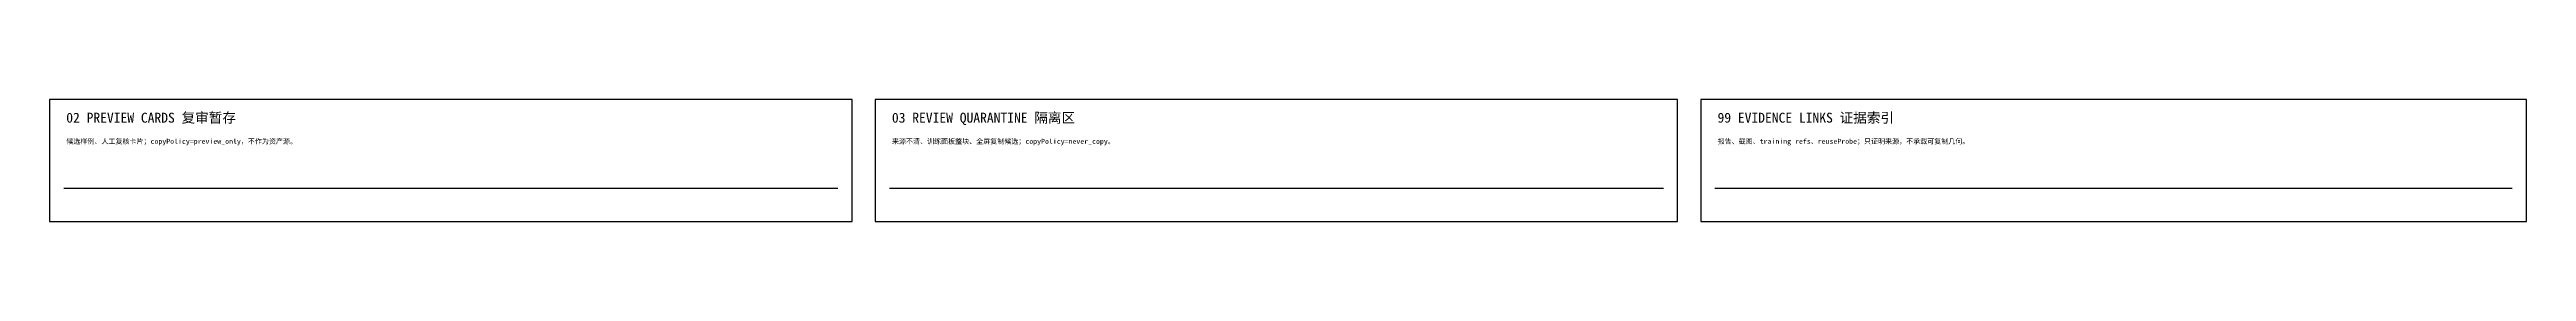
# Model space of a CAD drawing. Header units: millimetres. Extents: x 6750 to 45255, y -6250 to 13281.
# Drawn here: x 6750 to 45255, y -6250 to -4350 of the extents above; entities that cross this region are included whole.
import ezdxf

# ---------------------------------------------------------------- set-up
doc = ezdxf.new("R2010")
doc.units = ezdxf.units.MM
for name, color, linetype in [('ASSET_02_PREVIEW_CARDS', 7, 'Continuous'), ('ASSET_03_REVIEW_QUARANTINE', 1, 'Continuous'), ('ASSET_99_EVIDENCE_LINKS', 3, 'Continuous'), ('ASSET_EVIDENCE', 3, 'Continuous'), ('ASSET_LABEL', 7, 'Continuous'), ('ASSET_PREVIEW_CARD', 8, 'Continuous'), ('ASSET_QUARANTINE', 1, 'Continuous'), ('ASSET_SLOT_GRID', 8, 'Continuous')]:
    doc.layers.add(name, color=color, linetype=linetype)
doc.styles.add('CODEX_CN_TEXT', font='SimSun.ttf')

msp = doc.modelspace()

# ---------------------------------------------------------------- texts
at = {"layer": 'ASSET_LABEL', "color": 8, "style": 'CODEX_CN_TEXT'}
msp.add_text('02 PREVIEW CARDS 复审暂存', height=155, dxfattribs=at).set_placement((7010, -4710))
at = {"layer": 'ASSET_LABEL', "color": 1, "style": 'CODEX_CN_TEXT'}
msp.add_text('03 REVIEW QUARANTINE 隔离区', height=155, dxfattribs=at).set_placement((19845, -4710))
at = {"layer": 'ASSET_LABEL', "color": 3, "style": 'CODEX_CN_TEXT'}
msp.add_text('99 EVIDENCE LINKS 证据索引', height=155, dxfattribs=at).set_placement((32679.9, -4710))
at = {"layer": 'ASSET_LABEL', "color": 7, "style": 'CODEX_CN_TEXT'}
for s, p in [('候选样例、人工复核卡片；copyPolicy=preview_only，不作为资产源。', (7010, -5040)), ('来源不清、训练面板整块、全屏复制候选；copyPolicy=never_copy。', (19845, -5040)), ('报告、截图、training refs、reuseProbe；只证明来源，不承载可复制几何。', (32679.9, -5040))]:
    msp.add_text(s, height=78, dxfattribs=at).set_placement(p)

# ---------------------------------------------------------------- linework, layer by layer
at = {"layer": 'ASSET_02_PREVIEW_CARDS', "color": 7}
for p, q in [((19225, -4350), (6750, -4350)), ((6750, -4350), (6750, -6250)), ((19225, -6250), (19225, -4350)), ((6750, -6250), (19225, -6250))]:
    msp.add_line(p, q, dxfattribs=at)
at = {"layer": 'ASSET_03_REVIEW_QUARANTINE', "color": 1}
for p, q in [((32059.9, -4350), (19585, -4350)), ((19585, -4350), (19585, -6250)), ((32059.9, -6250), (32059.9, -4350)), ((19585, -6250), (32059.9, -6250))]:
    msp.add_line(p, q, dxfattribs=at)
at = {"layer": 'ASSET_99_EVIDENCE_LINKS', "color": 3}
for p, q in [((45254.9, -4350), (32419.9, -4350)), ((32419.9, -4350), (32419.9, -6250)), ((45254.9, -6250), (45254.9, -4350)), ((32419.9, -6250), (45254.9, -6250))]:
    msp.add_line(p, q, dxfattribs=at)
at = {"layer": 'ASSET_EVIDENCE', "color": 3}
for p, q in [((45254.9, -4350), (32419.9, -4350)), ((32419.9, -4350), (32419.9, -6250)), ((45254.9, -6250), (45254.9, -4350)), ((32419.9, -6250), (45254.9, -6250))]:
    msp.add_line(p, q, dxfattribs=at)
at = {"layer": 'ASSET_PREVIEW_CARD', "color": 8}
for p, q in [((19225, -4350), (6750, -4350)), ((6750, -4350), (6750, -6250)), ((19225, -6250), (19225, -4350)), ((6750, -6250), (19225, -6250))]:
    msp.add_line(p, q, dxfattribs=at)
at = {"layer": 'ASSET_QUARANTINE', "color": 1}
for p, q in [((32059.9, -4350), (19585, -4350)), ((19585, -4350), (19585, -6250)), ((32059.9, -6250), (32059.9, -4350)), ((19585, -6250), (32059.9, -6250))]:
    msp.add_line(p, q, dxfattribs=at)
at = {"layer": 'ASSET_SLOT_GRID', "color": 8}
for p, q in [((6970, -5730), (19005, -5730)), ((19805, -5730), (31839.9, -5730)), ((32639.9, -5730), (45034.9, -5730))]:
    msp.add_line(p, q, dxfattribs=at)

msp.set_redraw_order([(e.dxf.handle, doc.entitydb.next_handle()) for e in msp.query("TEXT MTEXT ATTDEF DIMENSION ARC_DIMENSION")])  # texts and dimensions are drawn at this point

doc.saveas('drawing.dxf')
